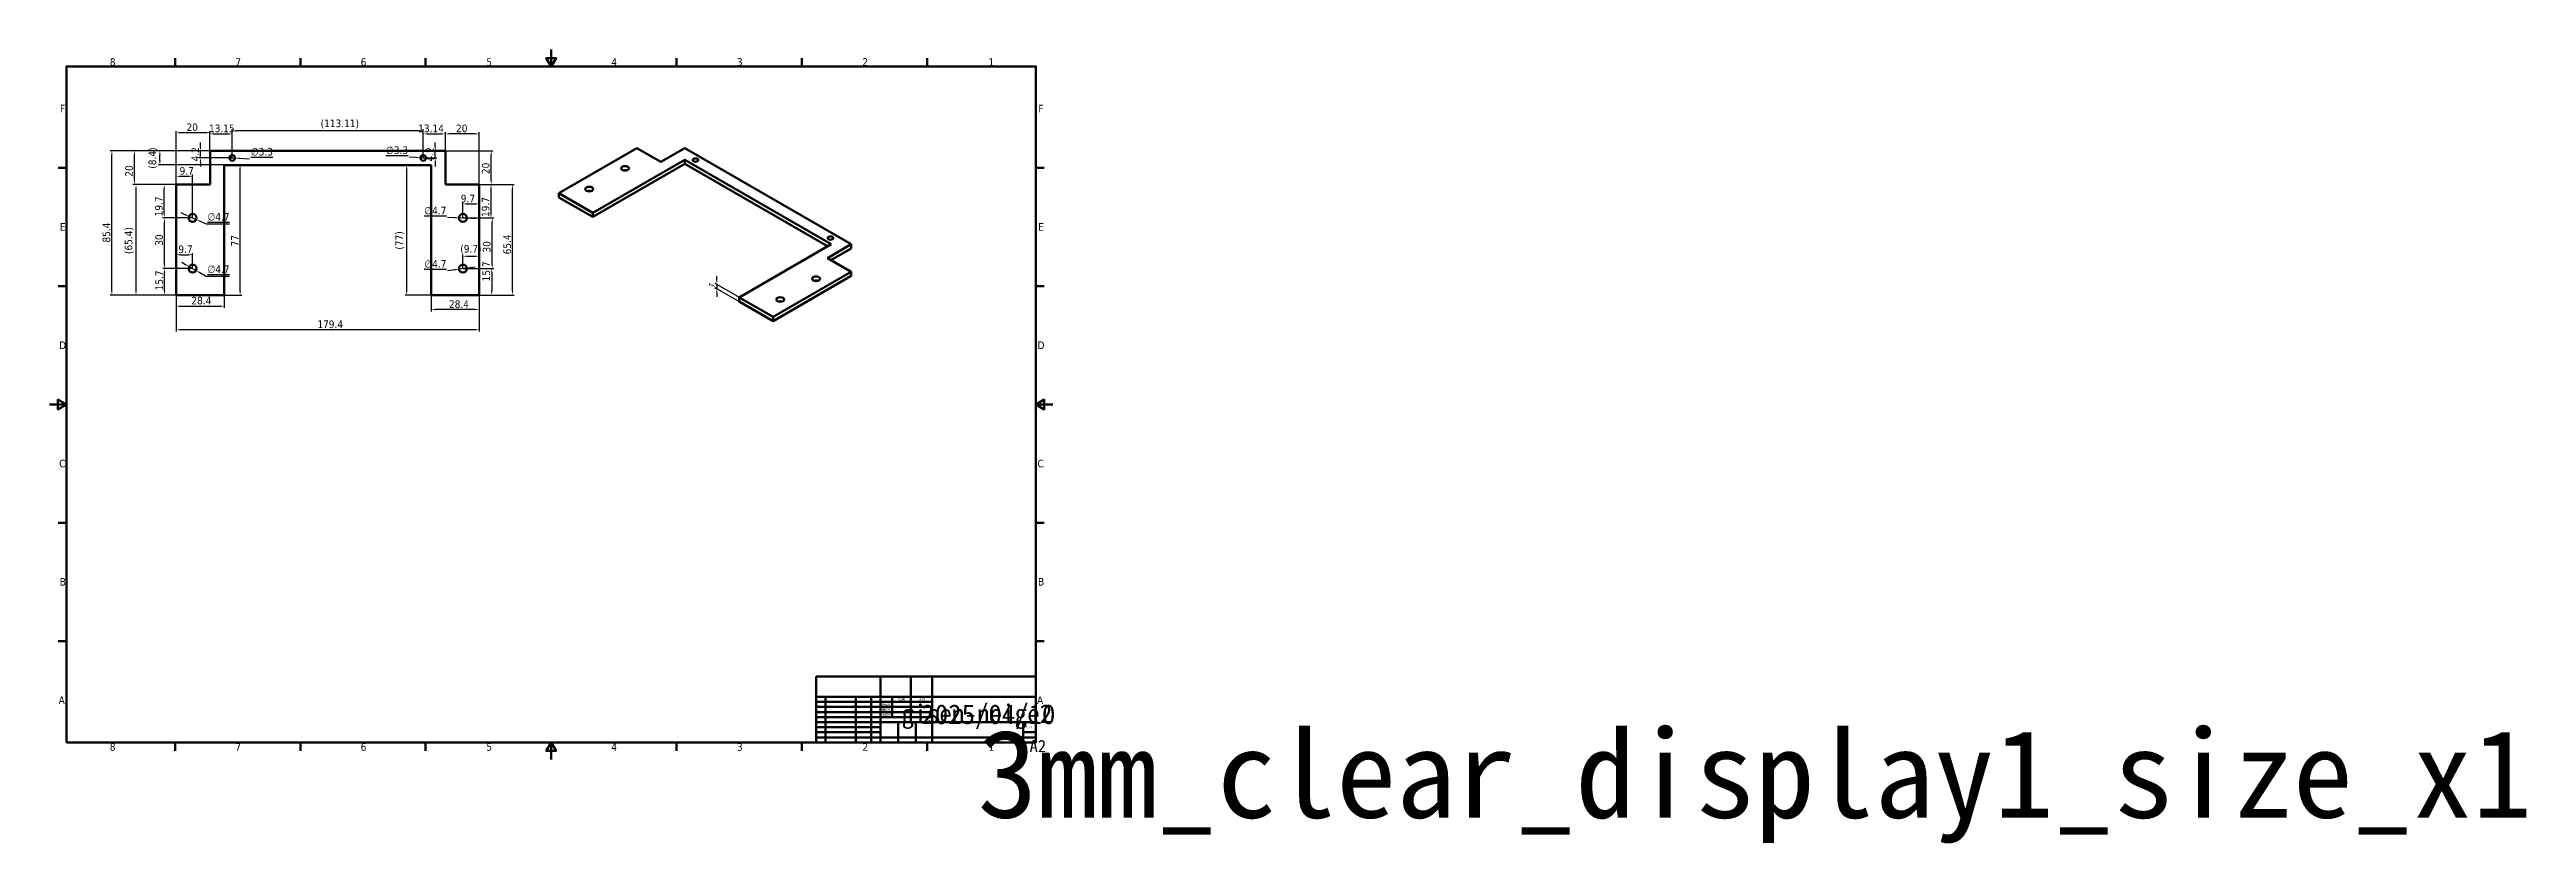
# Model space of a CAD drawing. Header units: millimetres. Extents: x 0 to 1467, y -50 to 420.
import ezdxf
from ezdxf.enums import TextEntityAlignment as Align

# ---------------------------------------------------------------- set-up
doc = ezdxf.new("R2018")
doc.units = ezdxf.units.MM
for name, color, linetype, lineweight in [('Border (ISO)', 7, 'Continuous', 70), ('Dimension (ISO)', 7, 'Continuous', 25), ('Title (ISO)', 7, 'Continuous', 50), ('Visible (ISO)', 7, 'Continuous', 50)]:
    doc.layers.add(name, color=color, linetype=linetype, lineweight=lineweight)
doc.styles.add('Note Text (JIS)', font='tahoma.ttf')
doc.styles.get("Standard").update_dxf_attribs({"font": 'tahoma.ttf'})
doc.styles.add('文字スタイル39', font='tahoma.ttf')
doc.styles.add('文字スタイル41', font='tahoma.ttf')
doc.dimstyles.new('Default (JIS)', dxfattribs={"dimtxt": 4.5, "dimasz": 2.5, "dimexe": 1, "dimexo": 0, "dimgap": 0.8, "dimtad": 1, "dimrnd": 1e-08, "dimdsep": 46, "dimtxsty": 'Note Text (JIS)', "dimcen": 0.09, "dimdle": 10, "dimclrd": 256, "dimclre": 256, "dimclrt": 256, "dimadec": 0, "dimazin": 2, "dimtfac": 0.777778, "dimtmove": 0, "dimatfit": 3, "dimfxl": 1, "dimtolj": 1, "dimtzin": 0, "dimlwd": -1, "dimlwe": -1, "dimarcsym": 0})

msp = doc.modelspace()

# ---------------------------------------------------------------- blocks, each defined once
blk = doc.blocks.new('図面枠 既定の図面枠')
at = {"layer": 'Border (ISO)'}
for p, q in [((74.3, 410), (74.3, 414.9)), ((148.5, 410), (148.5, 414.9)), ((222.7, 410), (222.7, 414.9)), ((371.2, 410), (371.2, 414.9)), ((445.5, 410), (445.5, 414.9)), ((519.7, 410), (519.7, 414.9)), ((10, 350), (5.1, 350)), ((584, 350), (588.9, 350)), ((10, 280), (5.1, 280)), ((584, 280), (588.9, 280)), ((10, 140), (5.1, 140)), ((584, 140), (588.9, 140)), ((10, 70), (5.1, 70)), ((584, 70), (588.9, 70)), ((74.3, 10), (74.3, 5.1)), ((148.5, 10), (148.5, 5.1)), ((222.7, 10), (222.7, 5.1)), ((371.2, 10), (371.2, 5.1)), ((445.5, 10), (445.5, 5.1)), ((519.7, 10), (519.7, 5.1))]:
    blk.add_line(p, q, dxfattribs=at)
at = {"layer": 'Border (ISO)', "flags": 128}
for points in [[(297, 420), (297, 410), (294.1, 415), (299.9, 415), (297, 410)], [(10, 10), (10, 410), (584, 410), (584, 10), (10, 10)], [(0, 210), (10, 210), (5, 212.9), (5, 207.1), (10, 210)], [(594, 210), (584, 210), (589, 212.9), (589, 207.1), (584, 210)], [(297, 0), (297, 10), (294.1, 5), (299.9, 5), (297, 10)]]:
    blk.add_lwpolyline(points, dxfattribs=at)
at = {"layer": 'Border (ISO)', "char_height": 4.5, "attachment_point": 7, "style": 'Note Text (JIS)'}
for s, insert in [('8', (35.7, 410.3)), ('7', (110, 410.4)), ('6', (184.2, 410.3)), ('5', (258.6, 410.3)), ('4', (332.6, 410.4)), ('3', (407, 410.3)), ('2', (481.3, 410.4)), ('1', (555.9, 410.4)), ('F', (6.2, 382.8)), ('F', (585.5, 382.8)), ('E', (6.1, 312.8)), ('E', (585.4, 312.8)), ('D', (5.7, 242.8)), ('D', (585, 242.8)), ('C', (5.7, 172.7)), ('C', (585, 172.7)), ('B', (6, 102.8)), ('B', (585.3, 102.8)), ('A', (5.4, 32.8)), ('A', (584.7, 32.8)), ('8', (35.7, 5)), ('7', (110, 5.1)), ('6', (184.2, 5)), ('5', (258.6, 5)), ('4', (332.6, 5.1)), ('3', (407, 5)), ('2', (481.3, 5.1)), ('1', (555.9, 5.1))]:
    blk.add_mtext(s, dxfattribs=dict(at, insert=insert))
blk = doc.blocks.new('表題欄 JIS')
at = {"layer": 'Title (ISO)'}
for p, q in [((230, 139), (100, 139)), ((100, 139), (100, 100)), ((138, 100), (138, 139)), ((156, 127), (156, 139)), ((168.5, 100), (168.5, 139)), ((230, 100), (230, 139)), ((100, 127), (230, 127)), ((100, 124), (168.5, 124)), ((100, 121), (168.5, 121)), ((168.5, 118), (100, 118)), ((105.5, 100), (105.5, 127)), ((123.5, 100), (123.5, 127)), ((132.5, 100), (132.5, 127)), ((145, 115), (145, 127)), ((156, 112), (156, 127)), ((100, 115), (168.5, 115)), ((138, 112), (100, 112)), ((138, 109), (100, 109)), ((138, 106), (100, 106)), ((230, 103), (100, 103)), ((168.5, 112), (138, 112)), ((148.5, 100), (148.5, 112)), ((159, 100), (159, 112)), ((168.5, 112), (230, 112)), ((222.5, 100), (222.5, 112)), ((222.5, 106), (230, 106)), ((100, 100), (230, 100))]:
    blk.add_line(p, q, dxfattribs=at)
for s, height, style, p in [('確認者', 1.2, '文字スタイル41', (141.5, 119.5)), ('作成者', 1.2, '文字スタイル41', (141.5, 122.5)), ('承認者', 1.2, '文字スタイル41', (141.5, 116.5)), ('1 / 1 ', 1.5, '文字スタイル39', (226.25, 109))]:
    blk.add_text(s, height=height, dxfattribs=dict(at, style=style)).set_placement(p, align=Align.MIDDLE_CENTER)
at = {"layer": 'Title (ISO)', "char_height": 1.5, "attachment_point": 5, "style": 'Note Text (JIS)'}
for s, insert, width in [('\\fTahoma|b0|i0;\\H1.5000;名前', (150.5, 125.5), 10.8457), ('\\fTahoma|b0|i0;\\H1.5000;日付', (162.25, 125.5), 12.2497)]:
    blk.add_mtext(s, dxfattribs=dict(at, insert=insert, width=width))
at = {"layer": 'Title (ISO)', "lineweight": 30, "flags": 104}
for tag, height, p in [('会社', 3.1, (199.25, 133)), ('確認者', 1.5, (150.5, 119.5)), ('作成者', 1.5, (150.5, 122.5)), ('確認日', 1.5, (162.25, 119.5)), ('作成日', 1.5, (162.25, 122.5)), ('エンジニアリング承認者', 1.5, (150.5, 116.5)), ('エンジニアリング_承認日', 1.5, (162.25, 116.5)), ('部品番号', 3.1, (195.5, 107.5)), ('シート_サイズ', 1.2, (226.25, 101.5))]:
    blk.add_attdef(tag, text='', height=height, dxfattribs=at).set_placement(p, align=Align.MIDDLE_CENTER)
blk.add_attdef('タイトル', text='', height=3.1, dxfattribs=at).set_placement((169.5, 126), align=Align.TOP_LEFT)
blk = doc.blocks.new('*D5')
at = {"layer": 'Defpoints', "color": 0, "transparency": 16777216}
for p in [(75, 274.7), (254.4, 274.7), (75, 254.2)]:
    blk.add_point(p, dxfattribs=at)
at = {"layer": 'Dimension (ISO)', "transparency": 16777216}
for p, q in [((75, 274.7), (75, 253.2)), ((254.4, 274.7), (254.4, 253.2)), ((251.9, 254.2), (77.5, 254.2))]:
    blk.add_line(p, q, dxfattribs=at)
for points in [[(77.5, 254.6), (77.5, 253.8), (75, 254.2)], [(251.9, 254.6), (251.9, 253.8), (254.4, 254.2)]]:
    blk.add_solid(points, dxfattribs=at)
at = {"layer": 'Dimension (ISO)', "transparency": 16777216, "insert": (158.6, 259.7), "char_height": 4.5, "attachment_point": 1, "style": 'Note Text (JIS)'}
blk.add_mtext('\\A1;179.4', dxfattribs=at)
blk = doc.blocks.new('*D6')
at = {"layer": 'Defpoints', "color": 0, "transparency": 16777216}
for p in [(36.9, 360.1), (95, 360.1), (75, 274.7)]:
    blk.add_point(p, dxfattribs=at)
at = {"layer": 'Dimension (ISO)', "transparency": 16777216}
for p, q in [((95, 360.1), (35.9, 360.1)), ((36.9, 277.2), (36.9, 357.6)), ((75, 274.7), (35.9, 274.7))]:
    blk.add_line(p, q, dxfattribs=at)
for points in [[(36.5, 357.6), (37.3, 357.6), (36.9, 360.1)], [(36.5, 277.2), (37.3, 277.2), (36.9, 274.7)]]:
    blk.add_solid(points, dxfattribs=at)
at = {"layer": 'Dimension (ISO)', "transparency": 16777216, "insert": (31.4, 305.8), "char_height": 4.5, "attachment_point": 1, "rotation": 90, "style": 'Note Text (JIS)'}
blk.add_mtext('\\A1;85.4', dxfattribs=at)
blk = doc.blocks.new('*D7')
at = {"layer": 'Defpoints', "color": 0, "transparency": 16777216}
for p in [(50.3, 360.1), (95, 360.1), (75, 340.1)]:
    blk.add_point(p, dxfattribs=at)
at = {"layer": 'Dimension (ISO)', "transparency": 16777216}
for p, q in [((95, 360.1), (49.3, 360.1)), ((50.3, 342.6), (50.3, 357.6)), ((75, 340.1), (49.3, 340.1))]:
    blk.add_line(p, q, dxfattribs=at)
for points in [[(49.9, 357.6), (50.7, 357.6), (50.3, 360.1)], [(49.9, 342.6), (50.7, 342.6), (50.3, 340.1)]]:
    blk.add_solid(points, dxfattribs=at)
at = {"layer": 'Dimension (ISO)', "transparency": 16777216, "insert": (44.8, 344.8), "char_height": 4.5, "attachment_point": 1, "rotation": 90, "style": 'Note Text (JIS)'}
blk.add_mtext('\\A1;20', dxfattribs=at)
blk = doc.blocks.new('*D8')
at = {"layer": 'Defpoints', "color": 0, "transparency": 16777216}
for p in [(51.2, 340.1), (75, 340.1), (75, 274.7)]:
    blk.add_point(p, dxfattribs=at)
at = {"layer": 'Dimension (ISO)', "transparency": 16777216}
for p, q in [((75, 340.1), (50.2, 340.1)), ((51.2, 277.2), (51.2, 337.6)), ((75, 274.7), (50.2, 274.7))]:
    blk.add_line(p, q, dxfattribs=at)
for points in [[(50.8, 337.6), (51.6, 337.6), (51.2, 340.1)], [(50.8, 277.2), (51.6, 277.2), (51.2, 274.7)]]:
    blk.add_solid(points, dxfattribs=at)
at = {"layer": 'Dimension (ISO)', "transparency": 16777216, "insert": (44.5, 299), "char_height": 4.5, "attachment_point": 1, "rotation": 90, "style": 'Note Text (JIS)'}
blk.add_mtext('\\A1;(65.4)', dxfattribs=at)
blk = doc.blocks.new('*D9')
at = {"layer": 'Defpoints', "color": 0, "transparency": 16777216}
for p in [(234.4, 360.1), (261.5, 360.1), (254.4, 340.1)]:
    blk.add_point(p, dxfattribs=at)
at = {"layer": 'Dimension (ISO)', "transparency": 16777216}
for p, q in [((234.4, 360.1), (262.5, 360.1)), ((261.5, 342.6), (261.5, 357.6)), ((254.4, 340.1), (262.5, 340.1))]:
    blk.add_line(p, q, dxfattribs=at)
for points in [[(261.1, 357.6), (261.9, 357.6), (261.5, 360.1)], [(261.1, 342.6), (261.9, 342.6), (261.5, 340.1)]]:
    blk.add_solid(points, dxfattribs=at)
at = {"layer": 'Dimension (ISO)', "transparency": 16777216, "insert": (256, 346.3), "char_height": 4.5, "attachment_point": 1, "rotation": 90, "style": 'Note Text (JIS)'}
blk.add_mtext('\\A1;20', dxfattribs=at)
blk = doc.blocks.new('*D10')
at = {"layer": 'Defpoints', "color": 0, "transparency": 16777216}
for p in [(254.4, 340.1), (274.2, 340.1), (254.4, 274.7)]:
    blk.add_point(p, dxfattribs=at)
at = {"layer": 'Dimension (ISO)', "transparency": 16777216}
for p, q in [((254.4, 340.1), (275.2, 340.1)), ((274.2, 277.2), (274.2, 337.6)), ((254.4, 274.7), (275.2, 274.7))]:
    blk.add_line(p, q, dxfattribs=at)
for points in [[(273.8, 337.6), (274.6, 337.6), (274.2, 340.1)], [(273.8, 277.2), (274.6, 277.2), (274.2, 274.7)]]:
    blk.add_solid(points, dxfattribs=at)
at = {"layer": 'Dimension (ISO)', "transparency": 16777216, "insert": (268.7, 298.8), "char_height": 4.5, "attachment_point": 1, "rotation": 90, "style": 'Note Text (JIS)'}
blk.add_mtext('\\A1;65.4', dxfattribs=at)
blk = doc.blocks.new('*D11')
at = {"layer": 'Defpoints', "color": 0, "transparency": 16777216}
for p in [(75, 370.8), (95, 360.1), (75, 340.1)]:
    blk.add_point(p, dxfattribs=at)
at = {"layer": 'Dimension (ISO)', "transparency": 16777216}
for p, q in [((75, 340.1), (75, 371.8)), ((92.5, 370.8), (77.5, 370.8)), ((95, 360.1), (95, 371.8))]:
    blk.add_line(p, q, dxfattribs=at)
for points in [[(77.5, 371.3), (77.5, 370.4), (75, 370.8)], [(92.5, 371.3), (92.5, 370.4), (95, 370.8)]]:
    blk.add_solid(points, dxfattribs=at)
at = {"layer": 'Dimension (ISO)', "transparency": 16777216, "insert": (81.1, 376.3), "char_height": 4.5, "attachment_point": 1, "style": 'Note Text (JIS)'}
blk.add_mtext('\\A1;20', dxfattribs=at)
blk = doc.blocks.new('*D12')
at = {"layer": 'Defpoints', "color": 0, "transparency": 16777216}
for p in [(234.4, 370.1), (234.4, 360.1), (254.4, 340.1)]:
    blk.add_point(p, dxfattribs=at)
at = {"layer": 'Dimension (ISO)', "transparency": 16777216}
for p, q in [((234.4, 360.1), (234.4, 371.1)), ((251.9, 370.1), (236.9, 370.1)), ((254.4, 340.1), (254.4, 371.1))]:
    blk.add_line(p, q, dxfattribs=at)
for points in [[(236.9, 370.5), (236.9, 369.7), (234.4, 370.1)], [(251.9, 370.5), (251.9, 369.7), (254.4, 370.1)]]:
    blk.add_solid(points, dxfattribs=at)
at = {"layer": 'Dimension (ISO)', "transparency": 16777216, "insert": (240.7, 375.6), "char_height": 4.5, "attachment_point": 1, "style": 'Note Text (JIS)'}
blk.add_mtext('\\A1;20', dxfattribs=at)
blk = doc.blocks.new('*D13')
at = {"layer": 'Defpoints', "color": 0, "transparency": 16777216}
for p in [(75, 274.7), (103.4, 274.7), (103.4, 268.1)]:
    blk.add_point(p, dxfattribs=at)
at = {"layer": 'Dimension (ISO)', "transparency": 16777216}
for p, q in [((75, 274.7), (75, 267.1)), ((77.5, 268.1), (100.9, 268.1)), ((103.4, 274.7), (103.4, 267.1))]:
    blk.add_line(p, q, dxfattribs=at)
for points in [[(77.5, 268.6), (77.5, 267.7), (75, 268.1)], [(100.9, 268.6), (100.9, 267.7), (103.4, 268.1)]]:
    blk.add_solid(points, dxfattribs=at)
at = {"layer": 'Dimension (ISO)', "transparency": 16777216, "insert": (84, 273.7), "char_height": 4.5, "attachment_point": 1, "style": 'Note Text (JIS)'}
blk.add_mtext('\\A1;28.4', dxfattribs=at)
blk = doc.blocks.new('*D14')
at = {"layer": 'Defpoints', "color": 0, "transparency": 16777216}
for p in [(226, 274.7), (226, 266.1), (254.4, 274.7)]:
    blk.add_point(p, dxfattribs=at)
at = {"layer": 'Dimension (ISO)', "transparency": 16777216}
for p, q in [((226, 274.7), (226, 265.1)), ((251.9, 266.1), (228.5, 266.1)), ((254.4, 274.7), (254.4, 265.1))]:
    blk.add_line(p, q, dxfattribs=at)
for points in [[(228.5, 266.5), (228.5, 265.7), (226, 266.1)], [(251.9, 266.5), (251.9, 265.7), (254.4, 266.1)]]:
    blk.add_solid(points, dxfattribs=at)
at = {"layer": 'Dimension (ISO)', "transparency": 16777216, "insert": (236.5, 271.6), "char_height": 4.5, "attachment_point": 1, "style": 'Note Text (JIS)'}
blk.add_mtext('\\A1;28.4', dxfattribs=at)
blk = doc.blocks.new('*D15')
at = {"layer": 'Defpoints', "color": 0, "transparency": 16777216}
for p in [(103.4, 351.7), (112.8, 351.7), (103.4, 274.7)]:
    blk.add_point(p, dxfattribs=at)
at = {"layer": 'Dimension (ISO)', "transparency": 16777216}
for p, q in [((112.8, 277.2), (112.8, 349.2)), ((103.4, 274.7), (113.8, 274.7))]:
    blk.add_line(p, q, dxfattribs=at)
for points in [[(112.4, 349.2), (113.3, 349.2), (112.8, 351.7)], [(112.4, 277.2), (113.3, 277.2), (112.8, 274.7)]]:
    blk.add_solid(points, dxfattribs=at)
at = {"layer": 'Dimension (ISO)', "transparency": 16777216, "insert": (107.5, 303.5), "char_height": 4.5, "attachment_point": 1, "rotation": 90, "style": 'Note Text (JIS)'}
blk.add_mtext('\\A1;77', dxfattribs=at)
blk = doc.blocks.new('*D16')
at = {"layer": 'Defpoints', "color": 0, "transparency": 16777216}
for p in [(211.5, 351.7), (226, 351.7), (226, 274.7)]:
    blk.add_point(p, dxfattribs=at)
at = {"layer": 'Dimension (ISO)', "transparency": 16777216}
for p, q in [((211.5, 277.2), (211.5, 349.2)), ((226, 274.7), (210.5, 274.7))]:
    blk.add_line(p, q, dxfattribs=at)
for points in [[(211.1, 349.2), (211.9, 349.2), (211.5, 351.7)], [(211.1, 277.2), (211.9, 277.2), (211.5, 274.7)]]:
    blk.add_solid(points, dxfattribs=at)
at = {"layer": 'Dimension (ISO)', "transparency": 16777216, "insert": (204.8, 301.6), "char_height": 4.5, "attachment_point": 1, "rotation": 90, "style": 'Note Text (JIS)'}
blk.add_mtext('\\A1;(77)', dxfattribs=at)
blk = doc.blocks.new('*D17')
at = {"layer": 'Defpoints', "color": 0, "transparency": 16777216}
for p in [(82.6, 321.3), (86.9, 319.4)]:
    blk.add_point(p, dxfattribs=at)
at = {"layer": 'Dimension (ISO)', "transparency": 16777216}
for p, q in [((80.3, 322.3), (78, 323.3)), ((82.6, 321.3), (86.9, 319.4)), ((89.2, 318.4), (92.7, 316.9)), ((92.7, 316.9), (106.5, 316.9))]:
    blk.add_line(p, q, dxfattribs=at)
for points in [[(80.5, 322.7), (80.1, 321.9), (82.6, 321.3)], [(89.4, 318.8), (89, 318.1), (86.9, 319.4)]]:
    blk.add_solid(points, dxfattribs=at)
at = {"layer": 'Dimension (ISO)', "transparency": 16777216, "insert": (93.5, 323.3), "char_height": 4.5, "attachment_point": 1, "style": 'Note Text (JIS)'}
blk.add_mtext('\\A1;\\L∅4.7\\l', dxfattribs=at)
blk = doc.blocks.new('*D18')
at = {"layer": 'Defpoints', "color": 0, "transparency": 16777216}
for p in [(82.7, 291.5), (86.8, 289.2)]:
    blk.add_point(p, dxfattribs=at)
at = {"layer": 'Dimension (ISO)', "transparency": 16777216}
for p, q in [((80.5, 292.7), (78.3, 293.9)), ((82.7, 291.5), (86.8, 289.2)), ((89, 288), (92.7, 285.9)), ((92.7, 285.9), (106.5, 285.9))]:
    blk.add_line(p, q, dxfattribs=at)
for points in [[(80.7, 293.1), (80.3, 292.4), (82.7, 291.5)], [(89.2, 288.4), (88.8, 287.6), (86.8, 289.2)]]:
    blk.add_solid(points, dxfattribs=at)
at = {"layer": 'Dimension (ISO)', "transparency": 16777216, "insert": (93.5, 292.3), "char_height": 4.5, "attachment_point": 1, "style": 'Note Text (JIS)'}
blk.add_mtext('\\A1;\\L∅4.7\\l', dxfattribs=at)
blk = doc.blocks.new('*D19')
at = {"layer": 'Defpoints', "color": 0, "transparency": 16777216}
for p in [(106.5, 355.9), (109.8, 355.8)]:
    blk.add_point(p, dxfattribs=at)
at = {"layer": 'Dimension (ISO)', "transparency": 16777216}
for p, q in [((104, 356), (101.5, 356.1)), ((106.5, 355.9), (109.8, 355.8)), ((112.3, 355.7), (118.4, 355.4))]:
    blk.add_line(p, q, dxfattribs=at)
for points in [[(104.1, 356.5), (104, 355.6), (106.5, 355.9)], [(112.4, 356.1), (112.3, 355.3), (109.8, 355.8)]]:
    blk.add_solid(points, dxfattribs=at)
at = {"layer": 'Dimension (ISO)', "transparency": 16777216, "insert": (119.2, 361.8), "char_height": 4.5, "attachment_point": 1, "style": 'Note Text (JIS)'}
blk.add_mtext('\\A1;\\L∅3.3\\l', dxfattribs=at)
blk = doc.blocks.new('*D20')
at = {"layer": 'Defpoints', "color": 0, "transparency": 16777216}
for p in [(219.7, 356), (222.9, 355.8)]:
    blk.add_point(p, dxfattribs=at)
at = {"layer": 'Dimension (ISO)', "transparency": 16777216}
for p, q in [((217.2, 356.1), (212.9, 356.4)), ((222.9, 355.8), (219.7, 356)), ((225.4, 355.6), (227.9, 355.5))]:
    blk.add_line(p, q, dxfattribs=at)
for points in [[(217.2, 356.5), (217.1, 355.7), (219.7, 356)], [(225.5, 356), (225.4, 355.2), (222.9, 355.8)]]:
    blk.add_solid(points, dxfattribs=at)
at = {"layer": 'Dimension (ISO)', "transparency": 16777216, "insert": (199.2, 362.7), "char_height": 4.5, "attachment_point": 1, "style": 'Note Text (JIS)'}
blk.add_mtext('\\A1;\\L∅3.3\\l', dxfattribs=at)
blk = doc.blocks.new('*D21')
at = {"layer": 'Defpoints', "color": 0, "transparency": 16777216}
for p in [(242.4, 320.4), (247.1, 320.3)]:
    blk.add_point(p, dxfattribs=at)
at = {"layer": 'Dimension (ISO)', "transparency": 16777216}
for p, q in [((239.9, 320.5), (235.7, 320.6)), ((247.1, 320.3), (242.4, 320.4)), ((249.6, 320.2), (252.1, 320.2))]:
    blk.add_line(p, q, dxfattribs=at)
for points in [[(239.9, 320.9), (239.9, 320.1), (242.4, 320.4)], [(249.6, 320.7), (249.6, 319.8), (247.1, 320.3)]]:
    blk.add_solid(points, dxfattribs=at)
at = {"layer": 'Dimension (ISO)', "transparency": 16777216, "insert": (221.9, 327), "char_height": 4.5, "attachment_point": 1, "style": 'Note Text (JIS)'}
blk.add_mtext('\\A1;\\L∅4.7\\l', dxfattribs=at)
blk = doc.blocks.new('*D22')
at = {"layer": 'Defpoints', "color": 0, "transparency": 16777216}
for p in [(242.4, 290), (247.1, 290.7)]:
    blk.add_point(p, dxfattribs=at)
at = {"layer": 'Dimension (ISO)', "transparency": 16777216}
for p, q in [((239.9, 289.7), (235.7, 289.1)), ((247.1, 290.7), (242.4, 290)), ((249.5, 291.1), (252, 291.4))]:
    blk.add_line(p, q, dxfattribs=at)
for points in [[(239.9, 290.1), (240, 289.3), (242.4, 290)], [(249.5, 291.5), (249.6, 290.6), (247.1, 290.7)]]:
    blk.add_solid(points, dxfattribs=at)
at = {"layer": 'Dimension (ISO)', "transparency": 16777216, "insert": (221.9, 295.4), "char_height": 4.5, "attachment_point": 1, "style": 'Note Text (JIS)'}
blk.add_mtext('\\A1;\\L∅4.7\\l', dxfattribs=at)
blk = doc.blocks.new('*D23')
at = {"layer": 'Defpoints', "color": 0, "transparency": 16777216}
for p in [(75, 340.1), (84.7, 345), (84.7, 320.4)]:
    blk.add_point(p, dxfattribs=at)
at = {"layer": 'Dimension (ISO)', "transparency": 16777216}
for p, q in [((75, 340.1), (75, 346)), ((77.5, 345), (82.2, 345)), ((84.7, 320.4), (84.7, 346))]:
    blk.add_line(p, q, dxfattribs=at)
for points in [[(77.5, 345.4), (77.5, 344.6), (75, 345)], [(82.2, 345.4), (82.2, 344.6), (84.7, 345)]]:
    blk.add_solid(points, dxfattribs=at)
at = {"layer": 'Dimension (ISO)', "transparency": 16777216, "insert": (77, 350.5), "char_height": 4.5, "attachment_point": 1, "style": 'Note Text (JIS)'}
blk.add_mtext('\\A1;9.7', dxfattribs=at)
blk = doc.blocks.new('*D24')
at = {"layer": 'Defpoints', "color": 0, "transparency": 16777216}
for p in [(75, 298.6), (84.7, 298.6), (84.7, 290.4)]:
    blk.add_point(p, dxfattribs=at)
at = {"layer": 'Dimension (ISO)', "transparency": 16777216}
for p, q in [((77.5, 298.6), (82.2, 298.6)), ((84.7, 290.4), (84.7, 299.6))]:
    blk.add_line(p, q, dxfattribs=at)
for points in [[(77.5, 299), (77.5, 298.2), (75, 298.6)], [(82.2, 299), (82.2, 298.2), (84.7, 298.6)]]:
    blk.add_solid(points, dxfattribs=at)
at = {"layer": 'Dimension (ISO)', "transparency": 16777216, "insert": (76.3, 304.1), "char_height": 4.5, "attachment_point": 1, "style": 'Note Text (JIS)'}
blk.add_mtext('\\A1;9.7', dxfattribs=at)
blk = doc.blocks.new('*D25')
at = {"layer": 'Defpoints', "color": 0, "transparency": 16777216}
for p in [(67.9, 340.1), (75, 340.1), (84.7, 320.4)]:
    blk.add_point(p, dxfattribs=at)
at = {"layer": 'Dimension (ISO)', "transparency": 16777216}
for p, q in [((75, 340.1), (66.9, 340.1)), ((67.9, 322.9), (67.9, 337.6)), ((84.7, 320.4), (66.9, 320.4))]:
    blk.add_line(p, q, dxfattribs=at)
for points in [[(67.5, 337.6), (68.3, 337.6), (67.9, 340.1)], [(67.5, 322.9), (68.3, 322.9), (67.9, 320.4)]]:
    blk.add_solid(points, dxfattribs=at)
at = {"layer": 'Dimension (ISO)', "transparency": 16777216, "insert": (62.4, 321.3), "char_height": 4.5, "attachment_point": 1, "rotation": 90, "style": 'Note Text (JIS)'}
blk.add_mtext('\\A1;19.7', dxfattribs=at)
blk = doc.blocks.new('*D26')
at = {"layer": 'Defpoints', "color": 0, "transparency": 16777216}
for p in [(68.1, 320.4), (84.7, 320.4), (84.7, 290.4)]:
    blk.add_point(p, dxfattribs=at)
at = {"layer": 'Dimension (ISO)', "transparency": 16777216}
for p, q in [((84.7, 320.4), (67.1, 320.4)), ((68.1, 292.9), (68.1, 317.9)), ((84.7, 290.4), (67.1, 290.4))]:
    blk.add_line(p, q, dxfattribs=at)
for points in [[(67.7, 317.9), (68.5, 317.9), (68.1, 320.4)], [(67.7, 292.9), (68.5, 292.9), (68.1, 290.4)]]:
    blk.add_solid(points, dxfattribs=at)
at = {"layer": 'Dimension (ISO)', "transparency": 16777216, "insert": (62.6, 303.9), "char_height": 4.5, "attachment_point": 1, "rotation": 90, "style": 'Note Text (JIS)'}
blk.add_mtext('\\A1;30', dxfattribs=at)
blk = doc.blocks.new('*D27')
at = {"layer": 'Defpoints', "color": 0, "transparency": 16777216}
for p in [(68.1, 290.4), (84.7, 290.4), (75, 274.7)]:
    blk.add_point(p, dxfattribs=at)
at = {"layer": 'Dimension (ISO)', "transparency": 16777216}
for p, q in [((84.7, 290.4), (67.1, 290.4)), ((68.1, 277.2), (68.1, 287.9)), ((75, 274.7), (67.1, 274.7))]:
    blk.add_line(p, q, dxfattribs=at)
for points in [[(67.7, 287.9), (68.5, 287.9), (68.1, 290.4)], [(67.7, 277.2), (68.5, 277.2), (68.1, 274.7)]]:
    blk.add_solid(points, dxfattribs=at)
at = {"layer": 'Dimension (ISO)', "transparency": 16777216, "insert": (62.7, 277.5), "char_height": 4.5, "attachment_point": 1, "rotation": 90, "style": 'Note Text (JIS)'}
blk.add_mtext('\\A1;15.7', dxfattribs=at)
blk = doc.blocks.new('*D28')
at = {"layer": 'Defpoints', "color": 0, "transparency": 16777216}
for p in [(244.7, 290.4), (254.4, 274.7), (261.8, 274.7)]:
    blk.add_point(p, dxfattribs=at)
at = {"layer": 'Dimension (ISO)', "transparency": 16777216}
for p, q in [((244.7, 290.4), (262.8, 290.4)), ((261.8, 287.9), (261.8, 277.2)), ((254.4, 274.7), (262.8, 274.7))]:
    blk.add_line(p, q, dxfattribs=at)
for points in [[(261.3, 287.9), (262.2, 287.9), (261.8, 290.4)], [(261.3, 277.2), (262.2, 277.2), (261.8, 274.7)]]:
    blk.add_solid(points, dxfattribs=at)
at = {"layer": 'Dimension (ISO)', "transparency": 16777216, "insert": (256.3, 282.8), "char_height": 4.5, "attachment_point": 1, "rotation": 90, "style": 'Note Text (JIS)'}
blk.add_mtext('\\A1;15.7', dxfattribs=at)
blk = doc.blocks.new('*D29')
at = {"layer": 'Defpoints', "color": 0, "transparency": 16777216}
for p in [(244.7, 320.4), (262.1, 320.4), (244.7, 290.4)]:
    blk.add_point(p, dxfattribs=at)
at = {"layer": 'Dimension (ISO)', "transparency": 16777216}
for p, q in [((244.7, 320.4), (263.1, 320.4)), ((262.1, 292.9), (262.1, 317.9)), ((244.7, 290.4), (263.1, 290.4))]:
    blk.add_line(p, q, dxfattribs=at)
for points in [[(261.7, 317.9), (262.5, 317.9), (262.1, 320.4)], [(261.7, 292.9), (262.5, 292.9), (262.1, 290.4)]]:
    blk.add_solid(points, dxfattribs=at)
at = {"layer": 'Dimension (ISO)', "transparency": 16777216, "insert": (256.6, 299.9), "char_height": 4.5, "attachment_point": 1, "rotation": 90, "style": 'Note Text (JIS)'}
blk.add_mtext('\\A1;30', dxfattribs=at)
blk = doc.blocks.new('*D30')
at = {"layer": 'Defpoints', "color": 0, "transparency": 16777216}
for p in [(254.4, 340.1), (254.4, 328.7), (244.7, 320.4)]:
    blk.add_point(p, dxfattribs=at)
at = {"layer": 'Dimension (ISO)', "transparency": 16777216}
for p, q in [((244.7, 320.4), (244.7, 329.7)), ((247.2, 328.7), (251.9, 328.7))]:
    blk.add_line(p, q, dxfattribs=at)
for points in [[(247.2, 329.1), (247.2, 328.2), (244.7, 328.7)], [(251.9, 329.1), (251.9, 328.2), (254.4, 328.7)]]:
    blk.add_solid(points, dxfattribs=at)
at = {"layer": 'Dimension (ISO)', "transparency": 16777216, "insert": (243.5, 334.1), "char_height": 4.5, "attachment_point": 1, "style": 'Note Text (JIS)'}
blk.add_mtext('\\A1;9.7', dxfattribs=at)
blk = doc.blocks.new('*D31')
at = {"layer": 'Defpoints', "color": 0, "transparency": 16777216}
for p in [(254.4, 297.7), (254.4, 297.7), (244.7, 290.4)]:
    blk.add_point(p, dxfattribs=at)
at = {"layer": 'Dimension (ISO)', "transparency": 16777216}
for p, q in [((244.7, 290.4), (244.7, 298.7)), ((247.2, 297.7), (251.9, 297.7))]:
    blk.add_line(p, q, dxfattribs=at)
for points in [[(247.2, 298.1), (247.2, 297.3), (244.7, 297.7)], [(251.9, 298.1), (251.9, 297.3), (254.4, 297.7)]]:
    blk.add_solid(points, dxfattribs=at)
at = {"layer": 'Dimension (ISO)', "transparency": 16777216, "insert": (243.2, 304.4), "char_height": 4.5, "attachment_point": 1, "style": 'Note Text (JIS)'}
blk.add_mtext('\\A1;(9.7)', dxfattribs=at)
blk = doc.blocks.new('*D32')
at = {"layer": 'Defpoints', "color": 0, "transparency": 16777216}
for p in [(89.4, 360.1), (95, 360.1), (108.2, 355.9)]:
    blk.add_point(p, dxfattribs=at)
at = {"layer": 'Dimension (ISO)', "transparency": 16777216}
for p, q in [((95, 360.1), (88.4, 360.1)), ((108.2, 355.9), (88.4, 355.9)), ((89.4, 362.6), (89.4, 365.1)), ((89.4, 355.9), (89.4, 360.1)), ((89.4, 353.4), (89.4, 350.9))]:
    blk.add_line(p, q, dxfattribs=at)
for points in [[(88.9, 362.6), (89.8, 362.6), (89.4, 360.1)], [(88.9, 353.4), (89.8, 353.4), (89.4, 355.9)]]:
    blk.add_solid(points, dxfattribs=at)
at = {"layer": 'Dimension (ISO)', "transparency": 16777216, "insert": (84, 353.8), "char_height": 4.5, "attachment_point": 1, "rotation": 90, "style": 'Note Text (JIS)'}
blk.add_mtext('\\A1;4.2', dxfattribs=at)
blk = doc.blocks.new('*D33')
at = {"layer": 'Defpoints', "color": 0, "transparency": 16777216}
for p in [(221.3, 355.9), (228.4, 360.1), (234.4, 360.1)]:
    blk.add_point(p, dxfattribs=at)
at = {"layer": 'Dimension (ISO)', "transparency": 16777216}
for p, q in [((221.3, 355.9), (229.4, 355.9)), ((228.4, 362.6), (228.4, 365.1)), ((228.4, 355.9), (228.4, 360.1)), ((228.4, 353.4), (228.4, 350.9))]:
    blk.add_line(p, q, dxfattribs=at)
for points in [[(228, 362.6), (228.8, 362.6), (228.4, 360.1)], [(228, 353.4), (228.8, 353.4), (228.4, 355.9)]]:
    blk.add_solid(points, dxfattribs=at)
at = {"layer": 'Dimension (ISO)', "transparency": 16777216, "insert": (223, 353.8), "char_height": 4.5, "attachment_point": 1, "rotation": 90, "style": 'Note Text (JIS)'}
blk.add_mtext('\\A1;4.2', dxfattribs=at)
blk = doc.blocks.new('*D34')
at = {"layer": 'Defpoints', "color": 0, "transparency": 16777216}
for p in [(234.4, 370.1), (221.3, 355.9), (234.4, 360.1)]:
    blk.add_point(p, dxfattribs=at)
at = {"layer": 'Dimension (ISO)', "transparency": 16777216}
for p, q in [((221.3, 355.9), (221.3, 371.1)), ((223.8, 370.1), (231.9, 370.1)), ((234.4, 360.1), (234.4, 371.1))]:
    blk.add_line(p, q, dxfattribs=at)
for points in [[(223.8, 370.5), (223.8, 369.7), (221.3, 370.1)], [(231.9, 370.5), (231.9, 369.7), (234.4, 370.1)]]:
    blk.add_solid(points, dxfattribs=at)
at = {"layer": 'Dimension (ISO)', "transparency": 16777216, "insert": (218.3, 375.6), "char_height": 4.5, "attachment_point": 1, "style": 'Note Text (JIS)'}
blk.add_mtext('\\A1;13.14', dxfattribs=at)
blk = doc.blocks.new('*D35')
at = {"layer": 'Defpoints', "color": 0, "transparency": 16777216}
for p in [(108.2, 370.1), (95, 360.1), (108.2, 355.9)]:
    blk.add_point(p, dxfattribs=at)
at = {"layer": 'Dimension (ISO)', "transparency": 16777216}
for p, q in [((95, 360.1), (95, 371.1)), ((97.5, 370.1), (105.7, 370.1)), ((108.2, 355.9), (108.2, 371.1))]:
    blk.add_line(p, q, dxfattribs=at)
for points in [[(97.5, 370.5), (97.5, 369.6), (95, 370.1)], [(105.7, 370.5), (105.7, 369.6), (108.2, 370.1)]]:
    blk.add_solid(points, dxfattribs=at)
at = {"layer": 'Dimension (ISO)', "transparency": 16777216, "insert": (94.4, 375.6), "char_height": 4.5, "attachment_point": 1, "style": 'Note Text (JIS)'}
blk.add_mtext('\\A1;13.15', dxfattribs=at)
blk = doc.blocks.new('*D36')
at = {"layer": 'Defpoints', "color": 0, "transparency": 16777216}
for p in [(108.2, 371.9), (108.2, 355.9), (221.3, 355.9)]:
    blk.add_point(p, dxfattribs=at)
at = {"layer": 'Dimension (ISO)', "transparency": 16777216}
for p, q in [((108.2, 355.9), (108.2, 372.9)), ((218.8, 371.9), (110.7, 371.9)), ((221.3, 355.9), (221.3, 372.9))]:
    blk.add_line(p, q, dxfattribs=at)
for points in [[(110.7, 372.3), (110.7, 371.4), (108.2, 371.9)], [(218.8, 372.3), (218.8, 371.4), (221.3, 371.9)]]:
    blk.add_solid(points, dxfattribs=at)
at = {"layer": 'Dimension (ISO)', "transparency": 16777216, "insert": (160.5, 378.6), "char_height": 4.5, "attachment_point": 1, "style": 'Note Text (JIS)'}
blk.add_mtext('\\A1;(113.11)', dxfattribs=at)
blk = doc.blocks.new('*D37')
at = {"layer": 'Defpoints', "color": 0, "transparency": 16777216}
for p in [(65.3, 360.1), (95, 360.1), (103.4, 351.7)]:
    blk.add_point(p, dxfattribs=at)
at = {"layer": 'Dimension (ISO)', "transparency": 16777216}
for p, q in [((95, 360.1), (64.3, 360.1)), ((65.3, 354.2), (65.3, 357.6)), ((103.4, 351.7), (64.3, 351.7))]:
    blk.add_line(p, q, dxfattribs=at)
for points in [[(64.9, 357.6), (65.8, 357.6), (65.3, 360.1)], [(64.9, 354.2), (65.8, 354.2), (65.3, 351.7)]]:
    blk.add_solid(points, dxfattribs=at)
at = {"layer": 'Dimension (ISO)', "transparency": 16777216, "insert": (58.6, 349.5), "char_height": 4.5, "attachment_point": 1, "rotation": 90, "style": 'Note Text (JIS)'}
blk.add_mtext('\\A1;(8.4)', dxfattribs=at)
blk = doc.blocks.new('*D38')
at = {"layer": 'Defpoints', "color": 0, "transparency": 16777216}
for p in [(254.4, 340.1), (261.4, 340.1), (244.7, 320.4)]:
    blk.add_point(p, dxfattribs=at)
at = {"layer": 'Dimension (ISO)', "transparency": 16777216}
for p, q in [((254.4, 340.1), (262.4, 340.1)), ((261.4, 322.9), (261.4, 337.6)), ((244.7, 320.4), (262.4, 320.4))]:
    blk.add_line(p, q, dxfattribs=at)
for points in [[(261, 337.6), (261.8, 337.6), (261.4, 340.1)], [(261, 322.9), (261.8, 322.9), (261.4, 320.4)]]:
    blk.add_solid(points, dxfattribs=at)
at = {"layer": 'Dimension (ISO)', "transparency": 16777216, "insert": (255.9, 320.9), "char_height": 4.5, "attachment_point": 1, "rotation": 90, "style": 'Note Text (JIS)'}
blk.add_mtext('\\A1;19.7', dxfattribs=at)
blk = doc.blocks.new('*D39')
at = {"layer": 'Defpoints', "color": 0, "transparency": 16777216}
for p in [(395.1, 278.6), (428.4, 261.8), (428.4, 259.3)]:
    blk.add_point(p, dxfattribs=at)
at = {"layer": 'Dimension (ISO)', "transparency": 16777216}
for p, q in [((428.4, 261.8), (394.1, 281.6)), ((428.4, 259.3), (394.1, 279.1)), ((395.1, 283.5), (395.1, 286)), ((395.1, 281), (395.1, 278.6)), ((395.1, 276.1), (395.1, 273.6))]:
    blk.add_line(p, q, dxfattribs=at)
for points in [[(394.7, 283.5), (395.5, 283.5), (395.1, 281)], [(394.7, 276.1), (395.5, 276.1), (395.1, 278.6)]]:
    blk.add_solid(points, dxfattribs=at)
at = {"layer": 'Dimension (ISO)', "transparency": 16777216, "insert": (390.5, 277.8), "char_height": 4.5, "attachment_point": 1, "rotation": 90, "style": 'Note Text (JIS)'}
blk.add_mtext('\\A1;{\\Q30.000;\\W0.816;\\H0.816x;3}', dxfattribs=at)

# ---------------------------------------------------------------- dimensions: what is measured, and where the dimension line sits
at = {"layer": 'Dimension (ISO)'}
for base, p1, p2, angle, override, picture, middle in [((75.0381, 370.8466), (95.0381, 360.0655), (75.0381, 340.0655), 180, {"dimgap": 0.8, "dimdec": 2, "dimtol": 0, "dimlim": 0, "dimtp": 0, "dimtm": 0, "dimtdec": 2, "dimtofl": 0, "dimatfit": 1}, '*D11', (84.2292, 370.8466)), ((108.1881, 370.0655), (95.0381, 360.0655), (108.1881, 355.8655), 180, {"dimgap": 0.8, "dimdec": 2, "dimtol": 0, "dimlim": 0, "dimtp": 0, "dimtm": 0, "dimtdec": 2, "dimtofl": 0, "dimatfit": 1}, '*D35', (101.6131, 370.0655)), ((36.9142, 360.0655), (75.0381, 274.6655), (95.0381, 360.0655), 270, {"dimgap": 0.8, "dimdec": 2, "dimtol": 0, "dimlim": 0, "dimtp": 0, "dimtm": 0, "dimtdec": 2, "dimtofl": 0, "dimatfit": 1}, '*D6', (36.9142, 311.6111)), ((50.3018, 360.0655), (75.0381, 340.0655), (95.0381, 360.0655), 90, {"dimgap": 0.8, "dimdec": 2, "dimtol": 0, "dimlim": 0, "dimtp": 0, "dimtm": 0, "dimtdec": 2, "dimtofl": 0, "dimatfit": 1}, '*D7', (50.3018, 347.9227)), ((89.3642, 360.0655), (108.1881, 355.8655), (95.0381, 360.0655), 90, {"dimgap": 0.8, "dimdec": 2, "dimtol": 0, "dimlim": 0, "dimtp": 0, "dimtm": 0, "dimtdec": 2, "dimtofl": 1, "dimatfit": 1}, '*D32', (89.3642, 357.9655)), ((228.4171, 360.0655), (221.2981, 355.8655), (234.4381, 360.0655), 90, {"dimgap": 0.8, "dimdec": 2, "dimse2": 1, "dimtol": 0, "dimlim": 0, "dimtp": 0, "dimtm": 0, "dimtdec": 2, "dimtofl": 1, "dimatfit": 1}, '*D33', (228.4171, 357.9655)), ((261.5048, 360.0655), (254.4381, 340.0655), (234.4381, 360.0655), 90, {"dimgap": 0.8, "dimdec": 2, "dimtol": 0, "dimlim": 0, "dimtp": 0, "dimtm": 0, "dimtdec": 2, "dimtofl": 0, "dimatfit": 1}, '*D9', (261.5048, 349.4087)), ((67.9074, 340.0655), (84.7381, 320.3655), (75.0381, 340.0655), 90, {"dimgap": 0.8, "dimdec": 2, "dimtol": 0, "dimlim": 0, "dimtp": 0, "dimtm": 0, "dimtdec": 2, "dimtofl": 0, "dimatfit": 1}, '*D25', (67.9074, 326.8326)), ((84.7381, 344.9884), (75.0381, 340.0655), (84.7381, 320.3655), 180, {"dimgap": 0.8, "dimdec": 2, "dimtol": 0, "dimlim": 0, "dimtp": 0, "dimtm": 0, "dimtdec": 2, "dimtofl": 0, "dimatfit": 1}, '*D23', (81.1115, 344.9884)), ((112.8383, 351.6655), (103.4381, 274.6655), (103.4381, 351.6655), 270, {"dimgap": 0.8, "dimdec": 2, "dimse2": 1, "dimtol": 0, "dimlim": 0, "dimtp": 0, "dimtm": 0, "dimtdec": 2, "dimtofl": 0, "dimatfit": 1}, '*D15', (112.8383, 306.6596)), ((261.3855, 340.0655), (244.7381, 320.3655), (254.4381, 340.0655), 90, {"dimgap": 0.8, "dimdec": 2, "dimtol": 0, "dimlim": 0, "dimtp": 0, "dimtm": 0, "dimtdec": 2, "dimtofl": 0, "dimatfit": 1}, '*D38', (261.3855, 326.4659)), ((274.2229, 340.0655), (254.4381, 274.6655), (254.4381, 340.0655), 270, {"dimgap": 0.8, "dimdec": 2, "dimtol": 0, "dimlim": 0, "dimtp": 0, "dimtm": 0, "dimtdec": 2, "dimtofl": 0, "dimatfit": 1}, '*D10', (274.2229, 304.6423)), ((68.0907, 320.3655), (84.7381, 290.3655), (84.7381, 320.3655), 270, {"dimgap": 0.8, "dimdec": 2, "dimtol": 0, "dimlim": 0, "dimtp": 0, "dimtm": 0, "dimtdec": 2, "dimtofl": 0, "dimatfit": 1}, '*D26', (68.0907, 307.0263)), ((262.1191, 320.3655), (244.7381, 290.3655), (244.7381, 320.3655), 270, {"dimgap": 0.8, "dimdec": 2, "dimtol": 0, "dimlim": 0, "dimtp": 0, "dimtm": 0, "dimtdec": 2, "dimtofl": 0, "dimatfit": 1}, '*D29', (262.1191, 302.9917)), ((84.7381, 298.5903), (75.0381, 298.5903), (84.7381, 290.3655), 180, {"dimgap": 0.8, "dimdec": 2, "dimse1": 1, "dimtol": 0, "dimlim": 0, "dimtp": 0, "dimtm": 0, "dimtdec": 2, "dimtofl": 0, "dimatfit": 1}, '*D24', (80.378, 298.5903)), ((261.7523, 274.6655), (244.7381, 290.3655), (254.4381, 274.6655), 270, {"dimgap": 0.8, "dimdec": 2, "dimtol": 0, "dimlim": 0, "dimtp": 0, "dimtm": 0, "dimtdec": 2, "dimtofl": 0, "dimatfit": 1}, '*D28', (261.7523, 288.3204)), ((68.0907, 290.3655), (75.0381, 274.6655), (84.7381, 290.3655), 270, {"dimgap": 0.8, "dimdec": 2, "dimtol": 0, "dimlim": 0, "dimtp": 0, "dimtm": 0, "dimtdec": 2, "dimtofl": 0, "dimatfit": 1}, '*D27', (68.0907, 283.002)), ((103.4381, 268.1473), (75.0381, 274.6655), (103.4381, 274.6655), 180, {"dimgap": 0.8, "dimdec": 2, "dimtol": 0, "dimlim": 0, "dimtp": 0, "dimtm": 0, "dimtdec": 2, "dimtofl": 0, "dimatfit": 1}, '*D13', (89.731, 268.1473))]:
    dim = msp.add_linear_dim(base=base, p1=p1, p2=p2, angle=angle, dimstyle='Default (JIS)', override=override, dxfattribs=at)
    dim.commit()
    dim.dimension.update_dxf_attribs({"geometry": picture, "text_midpoint": middle, "dimtype": 160})
for base, p1, p2, override, picture, middle in [((108.1881, 371.8655), (221.2981, 355.8655), (108.1881, 355.8655), {"dimgap": 0.8, "dimdec": 2, "dimtol": 0, "dimlim": 0, "dimtp": 0, "dimtm": 0, "dimtdec": 2, "dimtofl": 0, "dimatfit": 1}, '*D36', (171.9059, 371.8655)), ((254.4381, 297.6734), (244.7381, 290.3655), (254.4381, 297.6734), {"dimgap": 0.8, "dimdec": 2, "dimse2": 1, "dimtol": 0, "dimlim": 0, "dimtp": 0, "dimtm": 0, "dimtdec": 2, "dimtofl": 0, "dimatfit": 1}, '*D31', (249.5881, 297.6734))]:
    dim = msp.add_linear_dim(base=base, p1=p1, p2=p2, text='(<>)', dimstyle='Default (JIS)', override=override, dxfattribs=at)
    dim.commit()
    dim.dimension.update_dxf_attribs({"geometry": picture, "text_midpoint": middle, "dimtype": 160})
for base, p1, p2, override, picture, middle in [((234.4381, 370.1131), (221.2981, 355.8655), (234.4381, 360.0655), {"dimgap": 0.8, "dimdec": 2, "dimtol": 0, "dimlim": 0, "dimtp": 0, "dimtm": 0, "dimtdec": 2, "dimtofl": 0, "dimatfit": 1}, '*D34', (225.6242, 370.1131)), ((234.4381, 370.1131), (254.4381, 340.0655), (234.4381, 360.0655), {"dimgap": 0.8, "dimdec": 2, "dimtol": 0, "dimlim": 0, "dimtp": 0, "dimtm": 0, "dimtdec": 2, "dimtofl": 0, "dimatfit": 1}, '*D12', (243.7799, 370.1131)), ((254.4381, 328.6666), (244.7381, 320.3655), (254.4381, 340.0655), {"dimgap": 0.8, "dimdec": 2, "dimse2": 1, "dimtol": 0, "dimlim": 0, "dimtp": 0, "dimtm": 0, "dimtdec": 2, "dimtofl": 0, "dimatfit": 1}, '*D30', (247.6311, 328.6666)), ((75.0381, 254.2096), (254.4381, 274.6655), (75.0381, 274.6655), {"dimgap": 0.8, "dimdec": 2, "dimtol": 0, "dimlim": 0, "dimtp": 0, "dimtm": 0, "dimtdec": 2, "dimtofl": 0, "dimatfit": 1}, '*D5', (165.8385, 254.2096)), ((226.0381, 266.13), (254.4381, 274.6655), (226.0381, 274.6655), {"dimgap": 0.8, "dimdec": 2, "dimtol": 0, "dimlim": 0, "dimtp": 0, "dimtm": 0, "dimtdec": 2, "dimtofl": 0, "dimatfit": 1}, '*D14', (242.3128, 266.13))]:
    dim = msp.add_linear_dim(base=base, p1=p1, p2=p2, dimstyle='Default (JIS)', override=override, dxfattribs=at)
    dim.commit()
    dim.dimension.update_dxf_attribs({"geometry": picture, "text_midpoint": middle, "dimtype": 160})
for base, p1, p2, angle, text, override, picture, middle in [((65.3399, 360.0655), (103.4381, 351.6655), (95.0381, 360.0655), 270, '(<>)', {"dimgap": 0.8, "dimdec": 2, "dimtol": 0, "dimlim": 0, "dimtp": 0, "dimtm": 0, "dimtdec": 2, "dimtofl": 0, "dimatfit": 1}, '*D37', (65.3399, 355.8655)), ((51.2187, 340.0655), (75.0381, 274.6655), (75.0381, 340.0655), 270, '(<>)', {"dimgap": 0.8, "dimdec": 2, "dimtol": 0, "dimlim": 0, "dimtp": 0, "dimtm": 0, "dimtdec": 2, "dimtofl": 0, "dimatfit": 1}, '*D8', (51.2187, 307.0263)), ((211.503, 351.6655), (226.0381, 274.6655), (226.0381, 351.6655), 270, '(<>)', {"dimgap": 0.8, "dimdec": 2, "dimse2": 1, "dimtol": 0, "dimlim": 0, "dimtp": 0, "dimtm": 0, "dimtdec": 2, "dimtofl": 0, "dimatfit": 1}, '*D16', (211.503, 307.0263)), ((395.1033, 278.5603), (428.4422, 261.7616), (428.4422, 259.3121), 90, '{\\Q30.000;\\W0.816;\\H0.816x;<>}', {"dimgap": 0.8, "dimdec": 2, "dimlfac": 1.224745, "dimtol": 0, "dimlim": 0, "dimtp": 0, "dimtm": 0, "dimtdec": 2, "dimtofl": 1, "dimatfit": 1}, '*D39', (395.1033, 279.785))]:
    dim = msp.add_linear_dim(base=base, p1=p1, p2=p2, angle=angle, text=text, dimstyle='Default (JIS)', override=override, dxfattribs=at)
    dim.commit()
    dim.dimension.update_dxf_attribs({"geometry": picture, "text_midpoint": middle, "dimtype": 160})
for p1, p2, picture, middle in [((106.5395, 355.9338), (109.8367, 355.7972), '*D19', (125.6745, 355.4417)), ((222.9453, 355.7689), (219.651, 355.9622), '*D20', (205.6357, 356.3587)), ((82.5814, 321.2988), (86.8949, 319.4322), '*D17', (99.9997, 316.9295)), ((247.0874, 320.3053), (242.3889, 320.4257), '*D21', (228.3762, 320.5973)), ((82.6858, 291.5103), (86.7904, 289.2207), '*D18', (99.9997, 285.9363)), ((247.0638, 290.7029), (242.4125, 290.0281), '*D22', (228.3762, 289.054))]:
    dim = msp.add_diameter_dim_2p(p1=p1, p2=p2, text='\\L<>\\l', dimstyle='Default (JIS)', override={"dimgap": 0.8, "dimtih": 1, "dimtoh": 1, "dimdec": 2, "dimlfac": 1, "dimtol": 0, "dimlim": 0, "dimtp": 0, "dimtm": 0, "dimtdec": 2, "dimatfit": 2}, dxfattribs=at)
    dim.commit()
    dim.dimension.update_dxf_attribs({"geometry": picture, "text_midpoint": middle, "dimtype": 163})

# ---------------------------------------------------------------- linework, layer by layer
at = {"layer": 'Visible (ISO)'}
for p, q in [((95.0381, 360.0655), (95.0381, 340.0655)), ((234.4381, 360.0655), (95.0381, 360.0655)), ((234.4381, 340.0655), (234.4381, 360.0655)), ((347.832, 361.7008), (301.5872, 335.0013)), ((321.669, 323.4071), (376.1163, 354.8422)), ((321.669, 320.9576), (376.1163, 352.3927)), ((361.9741, 353.5358), (347.832, 361.7008)), ((376.1163, 361.7008), (361.9741, 353.5358)), ((474.687, 304.7909), (376.1163, 361.7008)), ((376.1163, 354.8422), (462.8076, 304.7909)), ((376.1163, 352.3927), (376.1163, 354.8422)), ((376.1163, 352.3927), (460.6862, 303.5662)), ((95.0381, 340.0655), (75.0381, 340.0655)), ((75.0381, 340.0655), (75.0381, 274.6655)), ((103.4381, 351.6655), (226.0381, 351.6655)), ((103.4381, 274.6655), (103.4381, 351.6655)), ((226.0381, 351.6655), (226.0381, 274.6655)), ((254.4381, 340.0655), (234.4381, 340.0655)), ((254.4381, 274.6655), (254.4381, 340.0655)), ((301.5872, 335.0013), (321.669, 323.4071)), ((301.5872, 332.5518), (301.5872, 335.0013)), ((301.5872, 332.5518), (321.669, 320.9576)), ((321.669, 320.9576), (321.669, 323.4071)), ((462.8076, 304.7909), (408.3603, 273.3558)), ((460.5448, 296.626), (474.687, 304.7909)), ((474.687, 288.461), (460.5448, 296.626)), ((462.6661, 295.4012), (474.687, 302.3415)), ((474.687, 302.3415), (474.687, 304.7909)), ((428.4422, 261.7616), (474.687, 288.461)), ((428.4422, 259.3121), (474.687, 286.0115)), ((474.687, 286.0115), (474.687, 288.461)), ((75.0381, 274.6655), (103.4381, 274.6655)), ((226.0381, 274.6655), (254.4381, 274.6655)), ((408.3603, 273.3558), (428.4422, 261.7616)), ((408.3603, 270.9063), (408.3603, 273.3558)), ((408.3603, 270.9063), (428.4422, 259.3121)), ((428.4422, 259.3121), (428.4422, 261.7616))]:
    msp.add_line(p, q, dxfattribs=at)
for centre, radius in [((108.1881, 355.8655), 1.65), ((221.2981, 355.8655), 1.65), ((84.7381, 320.3655), 2.35), ((244.7381, 320.3655), 2.35), ((84.7381, 290.3655), 2.35), ((244.7381, 290.3655), 2.35)]:
    msp.add_circle(centre, radius, dxfattribs=at)
for centre, major_axis in [((382.4449, 354.6177), (1.65, 0)), ((319.5477, 337.4508), (2.35, 0)), ((340.7609, 349.6983), (2.35, 0)), ((462.4257, 308.4407), (1.65, 0)), ((453.898, 284.3785), (2.35, 0)), ((432.6848, 272.1311), (2.35, 0))]:
    msp.add_ellipse(centre, major_axis=major_axis, ratio=0.577350269, dxfattribs=at)
for centre in [(340.7609, 347.2488), (319.5477, 335.0013), (453.898, 281.929), (432.6848, 269.6816)]:
    msp.add_ellipse(centre, major_axis=(2.35, 0), ratio=0.577350269, start_param=1.125979522, end_param=2.015613132, dxfattribs=at)

# ---------------------------------------------------------------- block references
msp.add_blockref('図面枠 既定の図面枠', (0, 0))
ref = msp.add_blockref('表題欄 JIS', (354, -90))
lines = msp.add_mtext('3mm_clear_display1_size_x1', dxfattribs={"layer": 'Title (ISO)', "insert": (549.5, 17.5), "char_height": 52.041908, "attachment_point": 1})
ref.add_attrib('部品番号', '', (549.5, 17.5), dxfattribs={"flags": 104}).embed_mtext(lines)
lines = msp.add_mtext('2025/04/10', dxfattribs={"layer": 'Title (ISO)', "insert": (516.25, 32.5), "char_height": 11.65799, "attachment_point": 1})
ref.add_attrib('作成日', '', (516.25, 32.5), dxfattribs={"flags": 104}).embed_mtext(lines)
lines = msp.add_mtext('gisen-neige2', dxfattribs={"layer": 'Title (ISO)', "insert": (504.5, 32.5), "char_height": 10.929725, "attachment_point": 1})
ref.add_attrib('作成者', '', (504.5, 32.5), dxfattribs={"flags": 104}).embed_mtext(lines)
lines = msp.add_mtext('A2', dxfattribs={"layer": 'Title (ISO)', "insert": (580.25, 11.5), "char_height": 7.23794, "attachment_point": 1})
ref.add_attrib('シート_サイズ', '', (580.25, 11.5), dxfattribs={"flags": 104}).embed_mtext(lines)

msp.set_redraw_order([(e.dxf.handle, doc.entitydb.next_handle()) for e in msp.query("TEXT MTEXT ATTDEF DIMENSION ARC_DIMENSION")])  # texts and dimensions are drawn at this point

doc.saveas('drawing.dxf')
